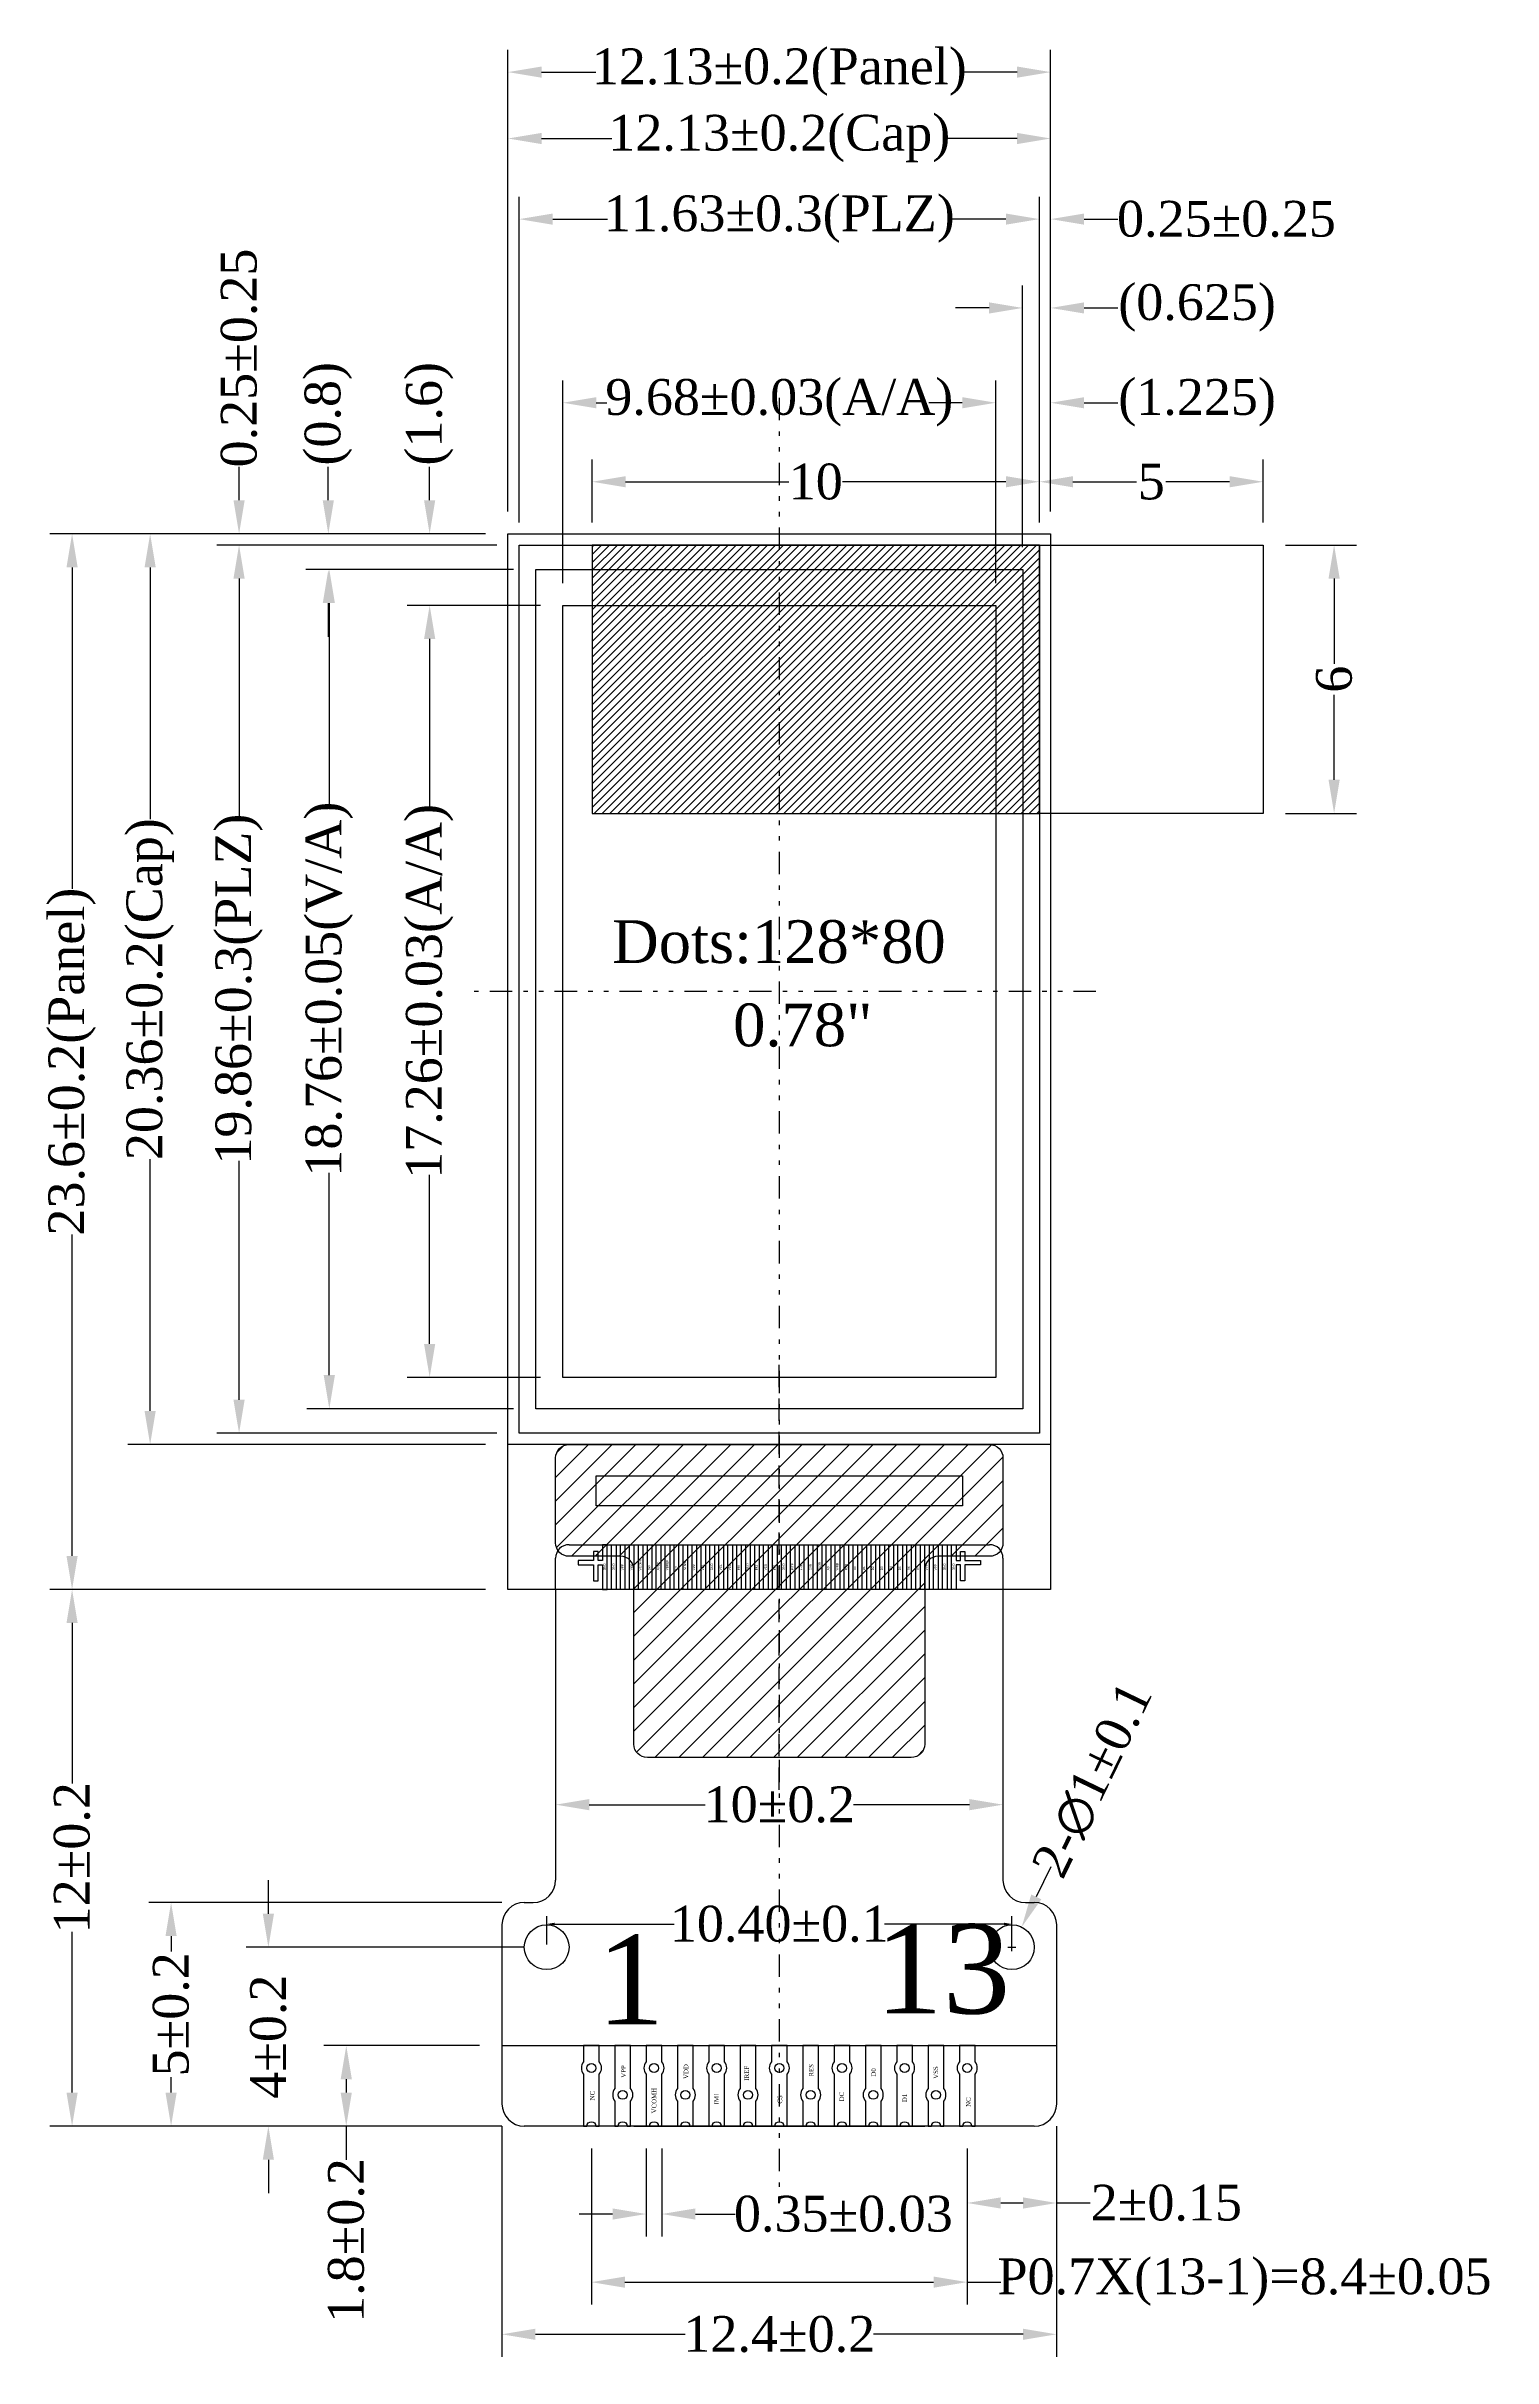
# Model space of a CAD drawing. Extents: x -334 to 152, y -2 to 1135.
# Drawn here: x -118 to -85.7, y 1083 to 1134.7 of the extents above.
import ezdxf

# ---------------------------------------------------------------- set-up
doc = ezdxf.new("R2010")
doc.units = 0
doc.header["$MEASUREMENT"] = 0
for name, pattern in [('DASHED', [0.75, 0.5, -0.25]), ('DIVIDE', [1.25, 0.5, -0.25, 0, -0.25, 0, -0.25]), ('HIDDEN', [4, 3, -1])]:
    doc.linetypes.add(name, pattern=pattern)
for name, color, linetype in [('Cover', 8, 'HIDDEN'), ('FPC', 30, 'Continuous'), ('Frame', 7, 'Continuous'), ('Tape', 6, 'Continuous')]:
    doc.layers.add(name, color=color, linetype=linetype)
doc.styles.add('Arial', font='arial.ttf')
doc.styles.get("Standard").update_dxf_attribs({"font": 'times.ttf'})
doc.dimstyles.get("Standard").update_dxf_attribs({"dimtxt": 0.18, "dimasz": 0.18, "dimexe": 0.18, "dimexo": 0.0625, "dimgap": 0.09, "dimtad": 0, "dimtih": 1, "dimtoh": 1, "dimdec": 4, "dimzin": 0, "dimdsep": 46, "dimtxsty": 'Standard', "dimcen": 0.09, "dimadec": 0, "dimazin": 0, "dimtfac": 1, "dimtdec": 4, "dimtofl": 0, "dimtmove": 0, "dimatfit": 3, "dimfxl": 1, "dimtolj": 1, "dimtzin": 0, "dimarcsym": 0})

# ---------------------------------------------------------------- blocks, each defined once
blk = doc.blocks.new('*D28')
at = {"color": 0, "lineweight": -2, "transparency": 16777216}
for p, q in [((-106.487, 1122.719), (-106.487, 1127.249)), ((-96.807, 1122.719), (-96.807, 1127.249)), ((-105.737, 1126.749), (-105.501, 1126.749)), ((-97.557, 1126.749), (-97.792, 1126.749))]:
    blk.add_line(p, q, dxfattribs=at)
at = {"color": 0, "transparency": 16777216}
for points in [[(-105.737, 1126.874), (-105.737, 1126.624), (-106.487, 1126.749)], [(-97.557, 1126.874), (-97.557, 1126.624), (-96.807, 1126.749)]]:
    blk.add_solid(points, dxfattribs=at)
at = {"layer": 'Defpoints', "color": 0, "transparency": 16777216}
for p in [(-96.807, 1126.749), (-106.487, 1122.219), (-96.807, 1122.219)]:
    blk.add_point(p, dxfattribs=at)
at = {"color": 0, "transparency": 16777216, "insert": (-101.647, 1126.749), "char_height": 0.8, "attachment_point": 5}
blk.add_mtext('\\A1;9.68%%P0.03(A/A)', dxfattribs=at)
blk = doc.blocks.new('*D29')
at = {"color": 0, "lineweight": -2, "transparency": 16777216}
for p, q in [((-107.462, 1124.069), (-107.462, 1131.355)), ((-95.832, 1124.069), (-95.832, 1131.355)), ((-106.712, 1130.855), (-105.488, 1130.855)), ((-96.582, 1130.855), (-97.805, 1130.855))]:
    blk.add_line(p, q, dxfattribs=at)
at = {"color": 0, "transparency": 16777216}
for points in [[(-106.712, 1130.98), (-106.712, 1130.73), (-107.462, 1130.855)], [(-96.582, 1130.98), (-96.582, 1130.73), (-95.832, 1130.855)]]:
    blk.add_solid(points, dxfattribs=at)
at = {"layer": 'Defpoints', "color": 0, "transparency": 16777216}
for p in [(-95.832, 1130.855), (-107.462, 1123.569), (-95.832, 1123.569)]:
    blk.add_point(p, dxfattribs=at)
at = {"color": 0, "transparency": 16777216, "insert": (-101.647, 1130.855), "char_height": 0.8, "attachment_point": 5}
blk.add_mtext('\\A1;11.63%%P0.3(PLZ)', dxfattribs=at)
blk = doc.blocks.new('*D30')
at = {"color": 0, "lineweight": -2, "transparency": 16777216}
for p, q in [((-107.712, 1124.319), (-107.712, 1134.642)), ((-95.582, 1124.319), (-95.582, 1134.642)), ((-106.962, 1134.142), (-105.75, 1134.142)), ((-96.332, 1134.142), (-97.543, 1134.142))]:
    blk.add_line(p, q, dxfattribs=at)
at = {"color": 0, "transparency": 16777216}
for points in [[(-106.962, 1134.267), (-106.962, 1134.017), (-107.712, 1134.142)], [(-96.332, 1134.267), (-96.332, 1134.017), (-95.582, 1134.142)]]:
    blk.add_solid(points, dxfattribs=at)
at = {"layer": 'Defpoints', "color": 0, "transparency": 16777216}
for p in [(-95.582, 1134.142), (-107.712, 1123.819), (-95.582, 1123.819)]:
    blk.add_point(p, dxfattribs=at)
at = {"color": 0, "transparency": 16777216, "insert": (-101.647, 1134.142), "char_height": 0.8, "attachment_point": 5}
blk.add_mtext('\\A1;12.13%%P0.2(Panel)', dxfattribs=at)
blk = doc.blocks.new('*D31')
at = {"color": 0, "lineweight": -2, "transparency": 16777216}
for p, q in [((-107.712, 1124.319), (-107.712, 1133.157)), ((-95.582, 1124.319), (-95.582, 1133.157)), ((-106.962, 1132.657), (-105.389, 1132.657)), ((-96.332, 1132.657), (-97.904, 1132.657))]:
    blk.add_line(p, q, dxfattribs=at)
at = {"color": 0, "transparency": 16777216}
for points in [[(-106.962, 1132.782), (-106.962, 1132.532), (-107.712, 1132.657)], [(-96.332, 1132.782), (-96.332, 1132.532), (-95.582, 1132.657)]]:
    blk.add_solid(points, dxfattribs=at)
at = {"layer": 'Defpoints', "color": 0, "transparency": 16777216}
for p in [(-95.582, 1132.657), (-107.712, 1123.819), (-95.582, 1123.819)]:
    blk.add_point(p, dxfattribs=at)
at = {"color": 0, "transparency": 16777216, "insert": (-101.647, 1132.657), "char_height": 0.8, "attachment_point": 5}
blk.add_mtext('\\A1;12.13%%p0.2(Cap)', dxfattribs=at)
blk = doc.blocks.new('*D32')
at = {"color": 0, "lineweight": -2, "transparency": 16777216}
for p, q in [((-96.207, 1123.519), (-96.207, 1129.369)), ((-95.582, 1124.319), (-95.582, 1129.369)), ((-96.957, 1128.869), (-97.707, 1128.869)), ((-94.832, 1128.869), (-94.082, 1128.869))]:
    blk.add_line(p, q, dxfattribs=at)
at = {"color": 0, "transparency": 16777216}
for points in [[(-96.957, 1128.994), (-96.957, 1128.744), (-96.207, 1128.869)], [(-94.832, 1128.994), (-94.832, 1128.744), (-95.582, 1128.869)]]:
    blk.add_solid(points, dxfattribs=at)
at = {"layer": 'Defpoints', "color": 0, "transparency": 16777216}
for p in [(-95.582, 1128.869), (-95.582, 1123.819), (-96.207, 1123.019)]:
    blk.add_point(p, dxfattribs=at)
at = {"color": 0, "transparency": 16777216, "insert": (-92.308, 1128.869), "char_height": 0.8, "attachment_point": 5}
blk.add_mtext('\\A1;(0.625)', dxfattribs=at)
blk = doc.blocks.new('*D33')
at = {"color": 0, "lineweight": -2, "transparency": 16777216}
for p, q in [((-95.832, 1124.069), (-95.832, 1131.355)), ((-95.582, 1124.319), (-95.582, 1131.355)), ((-96.582, 1130.855), (-97.332, 1130.855)), ((-94.832, 1130.855), (-94.082, 1130.855))]:
    blk.add_line(p, q, dxfattribs=at)
at = {"color": 0, "transparency": 16777216}
for points in [[(-96.582, 1130.98), (-96.582, 1130.73), (-95.832, 1130.855)], [(-94.832, 1130.98), (-94.832, 1130.73), (-95.582, 1130.855)]]:
    blk.add_solid(points, dxfattribs=at)
at = {"layer": 'Defpoints', "color": 0, "transparency": 16777216}
for p in [(-95.582, 1130.855), (-95.832, 1123.569), (-95.582, 1123.819)]:
    blk.add_point(p, dxfattribs=at)
at = {"color": 0, "transparency": 16777216, "insert": (-91.651, 1130.855), "char_height": 0.8, "attachment_point": 5}
blk.add_mtext('\\A1;0.25%%p0.25', dxfattribs=at)
blk = doc.blocks.new('*D34')
at = {"color": 0, "lineweight": -2, "transparency": 16777216}
for p, q in [((-96.807, 1122.719), (-96.807, 1127.249)), ((-95.582, 1124.319), (-95.582, 1127.249)), ((-97.557, 1126.749), (-98.307, 1126.749)), ((-94.832, 1126.749), (-94.082, 1126.749))]:
    blk.add_line(p, q, dxfattribs=at)
at = {"color": 0, "transparency": 16777216}
for points in [[(-97.557, 1126.874), (-97.557, 1126.624), (-96.807, 1126.749)], [(-94.832, 1126.874), (-94.832, 1126.624), (-95.582, 1126.749)]]:
    blk.add_solid(points, dxfattribs=at)
at = {"layer": 'Defpoints', "color": 0, "transparency": 16777216}
for p in [(-95.582, 1126.749), (-95.582, 1123.819), (-96.807, 1122.219)]:
    blk.add_point(p, dxfattribs=at)
at = {"color": 0, "transparency": 16777216, "insert": (-92.308, 1126.749), "char_height": 0.8, "attachment_point": 5}
blk.add_mtext('\\A1;(1.225)', dxfattribs=at)
blk = doc.blocks.new('*D35')
at = {"color": 0, "lineweight": -2, "transparency": 16777216}
for p, q in [((-106.987, 1122.219), (-109.963, 1122.219)), ((-109.463, 1121.469), (-109.463, 1117.693)), ((-109.463, 1105.709), (-109.463, 1109.485)), ((-106.987, 1104.959), (-109.963, 1104.959))]:
    blk.add_line(p, q, dxfattribs=at)
at = {"color": 0, "transparency": 16777216}
for points in [[(-109.588, 1121.469), (-109.338, 1121.469), (-109.463, 1122.219)], [(-109.588, 1105.709), (-109.338, 1105.709), (-109.463, 1104.959)]]:
    blk.add_solid(points, dxfattribs=at)
at = {"layer": 'Defpoints', "color": 0, "transparency": 16777216}
for p in [(-106.487, 1122.219), (-109.463, 1104.959), (-106.487, 1104.959)]:
    blk.add_point(p, dxfattribs=at)
at = {"color": 0, "transparency": 16777216, "insert": (-109.463, 1113.589), "char_height": 0.8, "attachment_point": 5, "rotation": 90}
blk.add_mtext('\\A1;17.26%%p0.03(A/A)', dxfattribs=at)
blk = doc.blocks.new('*D36')
at = {"color": 0, "lineweight": -2, "transparency": 16777216}
for p, q in [((-107.587, 1123.019), (-112.206, 1123.019)), ((-111.706, 1122.269), (-111.706, 1117.743)), ((-111.706, 1105.009), (-111.706, 1109.535)), ((-107.587, 1104.259), (-112.206, 1104.259))]:
    blk.add_line(p, q, dxfattribs=at)
at = {"color": 0, "transparency": 16777216}
for points in [[(-111.831, 1122.269), (-111.581, 1122.269), (-111.706, 1123.019)], [(-111.831, 1105.009), (-111.581, 1105.009), (-111.706, 1104.259)]]:
    blk.add_solid(points, dxfattribs=at)
at = {"layer": 'Defpoints', "color": 0, "transparency": 16777216}
for p in [(-107.087, 1123.019), (-111.706, 1104.259), (-107.087, 1104.259)]:
    blk.add_point(p, dxfattribs=at)
at = {"color": 0, "transparency": 16777216, "insert": (-111.706, 1113.639), "char_height": 0.8, "attachment_point": 5, "rotation": 90}
blk.add_mtext('\\A1;18.76%%P0.05(V/A)', dxfattribs=at)
blk = doc.blocks.new('*D37')
at = {"color": 0, "lineweight": -2, "transparency": 16777216}
for p, q in [((-107.962, 1123.569), (-114.223, 1123.569)), ((-113.723, 1122.819), (-113.723, 1117.48)), ((-113.723, 1104.459), (-113.723, 1109.798)), ((-107.962, 1103.709), (-114.223, 1103.709))]:
    blk.add_line(p, q, dxfattribs=at)
at = {"color": 0, "transparency": 16777216}
for points in [[(-113.848, 1122.819), (-113.598, 1122.819), (-113.723, 1123.569)], [(-113.848, 1104.459), (-113.598, 1104.459), (-113.723, 1103.709)]]:
    blk.add_solid(points, dxfattribs=at)
at = {"layer": 'Defpoints', "color": 0, "transparency": 16777216}
for p in [(-107.462, 1123.569), (-113.723, 1103.709), (-107.462, 1103.709)]:
    blk.add_point(p, dxfattribs=at)
at = {"color": 0, "transparency": 16777216, "insert": (-113.723, 1113.639), "char_height": 0.8, "attachment_point": 5, "rotation": 90}
blk.add_mtext('\\A1;19.86%%P0.3(PLZ)', dxfattribs=at)
blk = doc.blocks.new('*D38')
at = {"color": 0, "lineweight": -2, "transparency": 16777216}
for p, q in [((-108.212, 1123.819), (-116.211, 1123.819)), ((-115.711, 1123.069), (-115.711, 1117.438)), ((-115.711, 1104.209), (-115.711, 1109.84)), ((-108.212, 1103.459), (-116.211, 1103.459))]:
    blk.add_line(p, q, dxfattribs=at)
at = {"color": 0, "transparency": 16777216}
for points in [[(-115.836, 1123.069), (-115.586, 1123.069), (-115.711, 1123.819)], [(-115.836, 1104.209), (-115.586, 1104.209), (-115.711, 1103.459)]]:
    blk.add_solid(points, dxfattribs=at)
at = {"layer": 'Defpoints', "color": 0, "transparency": 16777216}
for p in [(-107.712, 1123.819), (-115.711, 1103.459), (-107.712, 1103.459)]:
    blk.add_point(p, dxfattribs=at)
at = {"color": 0, "transparency": 16777216, "insert": (-115.711, 1113.639), "char_height": 0.8, "attachment_point": 5, "rotation": 90}
blk.add_mtext('\\A1;20.36%%P0.2(Cap)', dxfattribs=at)
blk = doc.blocks.new('*D39')
at = {"color": 0, "lineweight": -2, "transparency": 16777216}
for p, q in [((-108.212, 1123.819), (-117.956, 1123.819)), ((-117.456, 1123.069), (-117.456, 1115.884)), ((-117.456, 1100.969), (-117.456, 1108.154)), ((-108.212, 1100.219), (-117.956, 1100.219))]:
    blk.add_line(p, q, dxfattribs=at)
at = {"color": 0, "transparency": 16777216}
for points in [[(-117.581, 1123.069), (-117.331, 1123.069), (-117.456, 1123.819)], [(-117.581, 1100.969), (-117.331, 1100.969), (-117.456, 1100.219)]]:
    blk.add_solid(points, dxfattribs=at)
at = {"layer": 'Defpoints', "color": 0, "transparency": 16777216}
for p in [(-107.712, 1123.819), (-117.456, 1100.219), (-107.712, 1100.219)]:
    blk.add_point(p, dxfattribs=at)
at = {"color": 0, "transparency": 16777216, "insert": (-117.456, 1112.019), "char_height": 0.8, "attachment_point": 5, "rotation": 90}
blk.add_mtext('\\A1;23.6%%p0.2(Panel)', dxfattribs=at)
blk = doc.blocks.new('*D40')
at = {"color": 0, "lineweight": -2, "transparency": 16777216}
for p, q in [((-113.723, 1124.569), (-113.723, 1125.319)), ((-108.212, 1123.819), (-114.223, 1123.819)), ((-107.962, 1123.569), (-114.223, 1123.569)), ((-113.723, 1122.819), (-113.723, 1122.069))]:
    blk.add_line(p, q, dxfattribs=at)
at = {"color": 0, "transparency": 16777216}
for points in [[(-113.848, 1124.569), (-113.598, 1124.569), (-113.723, 1123.819)], [(-113.848, 1122.819), (-113.598, 1122.819), (-113.723, 1123.569)]]:
    blk.add_solid(points, dxfattribs=at)
at = {"layer": 'Defpoints', "color": 0, "transparency": 16777216}
for p in [(-113.723, 1123.819), (-107.712, 1123.819), (-107.462, 1123.569)]:
    blk.add_point(p, dxfattribs=at)
at = {"color": 0, "transparency": 16777216, "insert": (-113.723, 1127.75), "char_height": 0.8, "attachment_point": 5, "rotation": 90}
blk.add_mtext('\\A1;0.25%%p0.25', dxfattribs=at)
blk = doc.blocks.new('*D41')
at = {"color": 0, "lineweight": -2, "transparency": 16777216}
for p, q in [((-111.728, 1124.569), (-111.728, 1125.319)), ((-108.212, 1123.819), (-112.228, 1123.819)), ((-107.587, 1123.019), (-112.228, 1123.019)), ((-111.728, 1122.269), (-111.728, 1121.519))]:
    blk.add_line(p, q, dxfattribs=at)
at = {"color": 0, "transparency": 16777216}
for points in [[(-111.853, 1124.569), (-111.603, 1124.569), (-111.728, 1123.819)], [(-111.853, 1122.269), (-111.603, 1122.269), (-111.728, 1123.019)]]:
    blk.add_solid(points, dxfattribs=at)
at = {"layer": 'Defpoints', "color": 0, "transparency": 16777216}
for p in [(-111.728, 1123.819), (-107.712, 1123.819), (-107.087, 1123.019)]:
    blk.add_point(p, dxfattribs=at)
at = {"color": 0, "transparency": 16777216, "insert": (-111.728, 1126.502), "char_height": 0.8, "attachment_point": 5, "rotation": 90}
blk.add_mtext('\\A1;(0.8)', dxfattribs=at)
blk = doc.blocks.new('*D42')
at = {"color": 0, "lineweight": -2, "transparency": 16777216}
for p, q in [((-109.463, 1124.569), (-109.463, 1125.319)), ((-108.212, 1123.819), (-109.963, 1123.819)), ((-106.987, 1122.219), (-109.963, 1122.219)), ((-109.463, 1121.469), (-109.463, 1120.719))]:
    blk.add_line(p, q, dxfattribs=at)
at = {"color": 0, "transparency": 16777216}
for points in [[(-109.588, 1124.569), (-109.338, 1124.569), (-109.463, 1123.819)], [(-109.588, 1121.469), (-109.338, 1121.469), (-109.463, 1122.219)]]:
    blk.add_solid(points, dxfattribs=at)
at = {"layer": 'Defpoints', "color": 0, "transparency": 16777216}
for p in [(-109.463, 1123.819), (-107.712, 1123.819), (-106.487, 1122.219)]:
    blk.add_point(p, dxfattribs=at)
at = {"color": 0, "transparency": 16777216, "insert": (-109.463, 1126.502), "char_height": 0.8, "attachment_point": 5, "rotation": 90}
blk.add_mtext('\\A1;(1.6)', dxfattribs=at)
blk = doc.blocks.new('*D43')
at = {"color": 0, "lineweight": -2, "transparency": 16777216}
for p, q in [((-108.212, 1100.219), (-117.956, 1100.219)), ((-117.456, 1099.469), (-117.456, 1095.878)), ((-117.456, 1088.969), (-117.456, 1092.56)), ((-107.847, 1088.219), (-117.956, 1088.219))]:
    blk.add_line(p, q, dxfattribs=at)
at = {"color": 0, "transparency": 16777216}
for points in [[(-117.581, 1099.469), (-117.331, 1099.469), (-117.456, 1100.219)], [(-117.581, 1088.969), (-117.331, 1088.969), (-117.456, 1088.219)]]:
    blk.add_solid(points, dxfattribs=at)
at = {"layer": 'Defpoints', "color": 0, "transparency": 16777216}
for p in [(-107.712, 1100.219), (-117.456, 1088.219), (-107.347, 1088.219)]:
    blk.add_point(p, dxfattribs=at)
at = {"color": 0, "transparency": 16777216, "insert": (-117.456, 1094.219), "char_height": 0.8, "attachment_point": 5, "rotation": 90}
blk.add_mtext('\\A1;12±0.2', dxfattribs=at)
blk = doc.blocks.new('*D44')
at = {"color": 0, "lineweight": -2, "transparency": 16777216}
for p, q in [((-105.832, 1124.069), (-105.832, 1125.483)), ((-95.832, 1124.069), (-95.832, 1125.483)), ((-105.082, 1124.983), (-101.432, 1124.983)), ((-96.582, 1124.983), (-100.231, 1124.983))]:
    blk.add_line(p, q, dxfattribs=at)
at = {"color": 0, "transparency": 16777216}
for points in [[(-105.082, 1125.108), (-105.082, 1124.858), (-105.832, 1124.983)], [(-96.582, 1125.108), (-96.582, 1124.858), (-95.832, 1124.983)]]:
    blk.add_solid(points, dxfattribs=at)
at = {"layer": 'Defpoints', "color": 0, "transparency": 16777216}
for p in [(-95.832, 1124.983), (-105.832, 1123.569), (-95.832, 1123.569)]:
    blk.add_point(p, dxfattribs=at)
at = {"color": 0, "transparency": 16777216, "insert": (-100.832, 1124.983), "char_height": 0.8, "attachment_point": 5}
blk.add_mtext('\\A1;10', dxfattribs=at)
blk = doc.blocks.new('*D45')
at = {"color": 0, "lineweight": -2, "transparency": 16777216}
for p, q in [((-95.832, 1124.069), (-95.832, 1125.483)), ((-90.832, 1124.069), (-90.832, 1125.483)), ((-95.082, 1124.983), (-93.66, 1124.983)), ((-91.582, 1124.983), (-93.004, 1124.983))]:
    blk.add_line(p, q, dxfattribs=at)
at = {"color": 0, "transparency": 16777216}
for points in [[(-95.082, 1125.108), (-95.082, 1124.858), (-95.832, 1124.983)], [(-91.582, 1125.108), (-91.582, 1124.858), (-90.832, 1124.983)]]:
    blk.add_solid(points, dxfattribs=at)
at = {"layer": 'Defpoints', "color": 0, "transparency": 16777216}
for p in [(-90.832, 1124.983), (-95.832, 1123.569), (-90.832, 1123.569)]:
    blk.add_point(p, dxfattribs=at)
at = {"color": 0, "transparency": 16777216, "insert": (-93.332, 1124.983), "char_height": 0.8, "attachment_point": 5}
blk.add_mtext('\\A1;5', dxfattribs=at)
blk = doc.blocks.new('*D46')
at = {"color": 0, "lineweight": -2, "transparency": 16777216}
for p, q in [((-90.332, 1123.569), (-88.745, 1123.569)), ((-89.245, 1122.819), (-89.245, 1120.916)), ((-89.245, 1118.319), (-89.245, 1120.222)), ((-90.332, 1117.569), (-88.745, 1117.569))]:
    blk.add_line(p, q, dxfattribs=at)
at = {"color": 0, "transparency": 16777216}
for points in [[(-89.37, 1122.819), (-89.12, 1122.819), (-89.245, 1123.569)], [(-89.37, 1118.319), (-89.12, 1118.319), (-89.245, 1117.569)]]:
    blk.add_solid(points, dxfattribs=at)
at = {"layer": 'Defpoints', "color": 0, "transparency": 16777216}
for p in [(-90.832, 1123.569), (-90.832, 1117.569), (-89.245, 1117.569)]:
    blk.add_point(p, dxfattribs=at)
at = {"color": 0, "transparency": 16777216, "insert": (-89.245, 1120.569), "char_height": 0.8, "attachment_point": 5, "rotation": 90}
blk.add_mtext('\\A1;6', dxfattribs=at)
blk = doc.blocks.new('*D48')
at = {"color": 0, "lineweight": -2, "transparency": 16777216}
for p, q in [((-107.847, 1093.219), (-115.743, 1093.219)), ((-115.243, 1092.469), (-115.243, 1092.124)), ((-115.243, 1088.969), (-115.243, 1089.314)), ((-107.847, 1088.219), (-115.743, 1088.219))]:
    blk.add_line(p, q, dxfattribs=at)
at = {"color": 0, "transparency": 16777216}
for points in [[(-115.368, 1092.469), (-115.118, 1092.469), (-115.243, 1093.219)], [(-115.368, 1088.969), (-115.118, 1088.969), (-115.243, 1088.219)]]:
    blk.add_solid(points, dxfattribs=at)
at = {"layer": 'Defpoints', "color": 0, "transparency": 16777216}
for p in [(-107.347, 1093.219), (-115.243, 1088.219), (-107.347, 1088.219)]:
    blk.add_point(p, dxfattribs=at)
at = {"color": 0, "transparency": 16777216, "insert": (-115.243, 1090.719), "char_height": 0.8, "attachment_point": 5, "rotation": 90}
blk.add_mtext('\\A1;5±0.2', dxfattribs=at)
blk = doc.blocks.new('*D49')
at = {"color": 0, "lineweight": -2, "transparency": 16777216}
for p, q in [((-113.068, 1092.969), (-113.068, 1093.719)), ((-107.347, 1092.219), (-113.568, 1092.219)), ((-107.847, 1088.219), (-113.568, 1088.219)), ((-113.068, 1087.469), (-113.068, 1086.719))]:
    blk.add_line(p, q, dxfattribs=at)
at = {"color": 0, "transparency": 16777216}
for points in [[(-113.193, 1092.969), (-112.943, 1092.969), (-113.068, 1092.219)], [(-113.193, 1087.469), (-112.943, 1087.469), (-113.068, 1088.219)]]:
    blk.add_solid(points, dxfattribs=at)
at = {"layer": 'Defpoints', "color": 0, "transparency": 16777216}
for p in [(-106.847, 1092.219), (-113.068, 1088.219), (-107.347, 1088.219)]:
    blk.add_point(p, dxfattribs=at)
at = {"color": 0, "transparency": 16777216, "insert": (-113.068, 1090.219), "char_height": 0.8, "attachment_point": 5, "rotation": 90}
blk.add_mtext('\\A1;4±0.2', dxfattribs=at)
blk = doc.blocks.new('*D50')
at = {"color": 0, "lineweight": -2, "transparency": 16777216}
for p, q in [((-107.847, 1088.219), (-107.847, 1083.065)), ((-95.447, 1088.219), (-95.447, 1083.065)), ((-107.097, 1083.565), (-103.749, 1083.565)), ((-96.197, 1083.565), (-99.544, 1083.565))]:
    blk.add_line(p, q, dxfattribs=at)
at = {"color": 0, "transparency": 16777216}
for points in [[(-107.097, 1083.69), (-107.097, 1083.44), (-107.847, 1083.565)], [(-96.197, 1083.69), (-96.197, 1083.44), (-95.447, 1083.565)]]:
    blk.add_solid(points, dxfattribs=at)
at = {"layer": 'Defpoints', "color": 0, "transparency": 16777216}
for p in [(-107.847, 1088.719), (-95.447, 1088.719), (-95.447, 1083.565)]:
    blk.add_point(p, dxfattribs=at)
at = {"color": 0, "transparency": 16777216, "insert": (-101.647, 1083.565), "char_height": 0.8, "attachment_point": 5}
blk.add_mtext('\\A1;12.4±0.2', dxfattribs=at)
blk = doc.blocks.new('*D51')
at = {"color": 0, "lineweight": -2, "transparency": 16777216}
for p, q in [((-104.622, 1087.719), (-104.622, 1085.754)), ((-104.272, 1087.719), (-104.272, 1085.754)), ((-105.372, 1086.254), (-106.122, 1086.254)), ((-103.522, 1086.254), (-102.636, 1086.254))]:
    blk.add_line(p, q, dxfattribs=at)
at = {"color": 0, "transparency": 16777216}
for points in [[(-105.372, 1086.379), (-105.372, 1086.129), (-104.622, 1086.254)], [(-103.522, 1086.379), (-103.522, 1086.129), (-104.272, 1086.254)]]:
    blk.add_solid(points, dxfattribs=at)
at = {"layer": 'Defpoints', "color": 0, "transparency": 16777216}
for p in [(-104.622, 1088.219), (-104.272, 1088.219), (-104.272, 1086.254)]:
    blk.add_point(p, dxfattribs=at)
at = {"color": 0, "transparency": 16777216, "insert": (-100.215, 1086.254), "char_height": 0.8, "attachment_point": 5}
blk.add_mtext('\\A1;0.35%%p0.03', dxfattribs=at)
blk = doc.blocks.new('*D52')
at = {"color": 0, "lineweight": -2, "transparency": 16777216}
for p, q in [((-105.847, 1087.719), (-105.847, 1084.231)), ((-97.447, 1087.719), (-97.447, 1084.231)), ((-105.097, 1084.731), (-98.197, 1084.731)), ((-97.447, 1084.731), (-96.697, 1084.731))]:
    blk.add_line(p, q, dxfattribs=at)
at = {"color": 0, "transparency": 16777216}
for points in [[(-105.097, 1084.856), (-105.097, 1084.606), (-105.847, 1084.731)], [(-98.197, 1084.856), (-98.197, 1084.606), (-97.447, 1084.731)]]:
    blk.add_solid(points, dxfattribs=at)
at = {"layer": 'Defpoints', "color": 0, "transparency": 16777216}
for p in [(-105.847, 1088.219), (-97.447, 1088.219), (-97.447, 1084.731)]:
    blk.add_point(p, dxfattribs=at)
at = {"color": 0, "transparency": 16777216, "insert": (-91.247, 1084.731), "char_height": 0.8, "attachment_point": 5}
blk.add_mtext('\\A1;P0.7X(13-1)=8.4%%P0.05', dxfattribs=at)
blk = doc.blocks.new('*D53')
at = {"color": 0, "lineweight": -2, "transparency": 16777216}
for p, q in [((-108.347, 1090.019), (-111.827, 1090.019)), ((-111.327, 1089.269), (-111.327, 1088.969)), ((-107.847, 1088.219), (-111.827, 1088.219)), ((-111.327, 1088.219), (-111.327, 1087.469))]:
    blk.add_line(p, q, dxfattribs=at)
at = {"color": 0, "transparency": 16777216}
for points in [[(-111.452, 1089.269), (-111.202, 1089.269), (-111.327, 1090.019)], [(-111.452, 1088.969), (-111.202, 1088.969), (-111.327, 1088.219)]]:
    blk.add_solid(points, dxfattribs=at)
at = {"layer": 'Defpoints', "color": 0, "transparency": 16777216}
for p in [(-107.847, 1090.019), (-111.327, 1088.219), (-107.347, 1088.219)]:
    blk.add_point(p, dxfattribs=at)
at = {"color": 0, "transparency": 16777216, "insert": (-111.327, 1085.662), "char_height": 0.8, "attachment_point": 5, "rotation": 90}
blk.add_mtext('\\A1;1.8±0.2', dxfattribs=at)
blk = doc.blocks.new('*D54')
at = {"color": 0, "lineweight": -2, "transparency": 16777216}
for p, q in [((-95.577, 1094.02), (-95.903, 1093.344)), ((-96.537, 1092.219), (-96.357, 1092.219)), ((-96.447, 1092.129), (-96.447, 1092.309))]:
    blk.add_line(p, q, dxfattribs=at)
at = {"color": 0, "transparency": 16777216}
blk.add_solid([(-96.015, 1093.399), (-95.79, 1093.29), (-96.229, 1092.669)], dxfattribs=at)
at = {"layer": 'Defpoints', "color": 0, "transparency": 16777216}
for p in [(-96.229, 1092.669), (-96.664, 1091.769)]:
    blk.add_point(p, dxfattribs=at)
at = {"color": 0, "transparency": 16777216, "insert": (-94.639, 1095.961), "char_height": 0.8, "attachment_point": 5, "rotation": 64.2146}
blk.add_mtext('\\A1;2-∅1%%P0.1', dxfattribs=at)
blk = doc.blocks.new('*D47')
at = {"color": 0, "lineweight": -2, "transparency": 16777216}
for p, q in [((-95.447, 1088.219), (-95.447, 1086.001)), ((-97.447, 1087.719), (-97.447, 1086.001)), ((-96.697, 1086.501), (-96.197, 1086.501)), ((-95.447, 1086.501), (-94.697, 1086.501))]:
    blk.add_line(p, q, dxfattribs=at)
at = {"color": 0, "transparency": 16777216}
for points in [[(-96.697, 1086.626), (-96.697, 1086.376), (-97.447, 1086.501)], [(-96.197, 1086.626), (-96.197, 1086.376), (-95.447, 1086.501)]]:
    blk.add_solid(points, dxfattribs=at)
at = {"layer": 'Defpoints', "color": 0, "transparency": 16777216}
for p in [(-95.447, 1088.719), (-97.447, 1088.219), (-95.447, 1086.501)]:
    blk.add_point(p, dxfattribs=at)
at = {"color": 0, "transparency": 16777216, "insert": (-92.995, 1086.501), "char_height": 0.8, "attachment_point": 5}
blk.add_mtext('\\A1;2%%P0.15', dxfattribs=at)
blk = doc.blocks.new('*D55')
at = {"layer": 'Defpoints', "color": 0, "transparency": 16777216}
for p in [(-96.447, 1092.737), (-106.847, 1092.219), (-96.447, 1092.219)]:
    blk.add_point(p, dxfattribs=at)
at = {"layer": 'Frame', "color": 0, "lineweight": -2, "transparency": 16777216}
for p, q in [((-106.847, 1092.281), (-106.847, 1092.917)), ((-106.667, 1092.737), (-103.997, 1092.737)), ((-96.627, 1092.737), (-99.297, 1092.737)), ((-96.447, 1092.281), (-96.447, 1092.917))]:
    blk.add_line(p, q, dxfattribs=at)
at = {"layer": 'Frame', "color": 0, "transparency": 16777216}
for points in [[(-106.667, 1092.767), (-106.667, 1092.707), (-106.847, 1092.737)], [(-96.627, 1092.767), (-96.627, 1092.707), (-96.447, 1092.737)]]:
    blk.add_solid(points, dxfattribs=at)
at = {"layer": 'Frame', "color": 0, "transparency": 16777216, "insert": (-101.647, 1092.737), "char_height": 0.8, "attachment_point": 5}
blk.add_mtext('\\A1;10.40%%P0.1', dxfattribs=at)
blk = doc.blocks.new('*D56')
at = {"color": 0, "lineweight": -2, "transparency": 16777216}
for p, q in [((-106.647, 1096.469), (-106.647, 1094.906)), ((-96.647, 1096.469), (-96.647, 1094.906)), ((-105.897, 1095.406), (-103.306, 1095.406)), ((-97.397, 1095.406), (-99.987, 1095.406))]:
    blk.add_line(p, q, dxfattribs=at)
at = {"color": 0, "transparency": 16777216}
for points in [[(-105.897, 1095.531), (-105.897, 1095.281), (-106.647, 1095.406)], [(-97.397, 1095.531), (-97.397, 1095.281), (-96.647, 1095.406)]]:
    blk.add_solid(points, dxfattribs=at)
at = {"layer": 'Defpoints', "color": 0, "transparency": 16777216}
for p in [(-106.647, 1096.969), (-96.647, 1096.969), (-96.647, 1095.406)]:
    blk.add_point(p, dxfattribs=at)
at = {"color": 0, "transparency": 16777216, "insert": (-101.647, 1095.406), "char_height": 0.8, "attachment_point": 5}
blk.add_mtext('\\A1;10±0.2', dxfattribs=at)

msp = doc.modelspace()

# ---------------------------------------------------------------- hatches: boundary and pattern name
h = msp.add_hatch()
h.set_pattern_fill('ANSI31', color=4, style=0)
h.set_pattern_definition([(45, (-126.25099, 1056.97568), (-0.08838835, 0.08838835), [])])
h.paths.add_polyline_path([(-95.83164, 1123.56887), (-105.83164, 1123.56887), (-105.83164, 1117.56887), (-95.83164, 1117.56887)])
h = msp.add_hatch()
h.set_pattern_fill('ANSI31', color=6, scale=3, style=0)
h.set_pattern_definition([(45, (-180.09445, 1048.8982), (-0.265165, 0.265165), [])])
edge = h.paths.add_edge_path()
edge.add_arc((-105.19664, 1100.65887), 0.3, 360, 450)
edge.add_line((-105.19664, 1100.95887), (-106.34664, 1100.95887))
edge.add_arc((-106.34664, 1101.25887), 0.3, 180, 270, ccw=False)
edge.add_line((-106.64664, 1101.25887), (-106.64664, 1103.15887))
edge.add_arc((-106.34664, 1103.15887), 0.3, 90, 180, ccw=False)
edge.add_line((-106.34664, 1103.45887), (-96.94664, 1103.45887))
edge.add_arc((-96.94664, 1103.15887), 0.3, 0, 90, ccw=False)
edge.add_line((-96.64664, 1103.15887), (-96.64664, 1101.25887))
edge.add_arc((-96.94664, 1101.25887), 0.3, 270, 360, ccw=False)
edge.add_line((-96.94664, 1100.95887), (-98.09664, 1100.95887))
edge.add_arc((-98.09664, 1100.65887), 0.3, 90, 180)
edge.add_line((-98.39664, 1100.65887), (-98.39664, 1096.75887))
edge.add_arc((-98.69664, 1096.75887), 0.3, -90, 0, ccw=False)
edge.add_line((-98.69664, 1096.45887), (-104.59664, 1096.45887))
edge.add_arc((-104.59664, 1096.75887), 0.3, 180, 270, ccw=False)
edge.add_line((-104.89664, 1096.75887), (-104.89664, 1100.65887))

# ---------------------------------------------------------------- linework, layer by layer
at = {"color": 1, "linetype": 'DIVIDE'}
for p, q in [((-101.64664, 1126.85887), (-101.64664, 1086.50462)), ((-94.5686, 1113.58887), (-108.60071, 1113.58887))]:
    msp.add_line(p, q, dxfattribs=at)
at = {"color": 1, "linetype": 'DASHED'}
msp.add_line((-101.64664, 1095.73896), (-101.64664, 1105.27857), dxfattribs=at)
at = {"color": 34}
for p, q in [((-106.64664, 1100.21887), (-106.64664, 1100.91887)), ((-106.34664, 1101.21887), (-96.94664, 1101.21887)), ((-96.64664, 1100.91887), (-96.64664, 1100.21887)), ((-106.64664, 1100.21887), (-106.64664, 1093.71887)), ((-96.64664, 1100.21887), (-96.64664, 1093.71887)), ((-107.34664, 1093.21887), (-107.14664, 1093.21887)), ((-96.14664, 1093.21887), (-95.94664, 1093.21887)), ((-107.84664, 1092.71887), (-107.84664, 1088.71887)), ((-95.44664, 1088.71887), (-95.44664, 1092.71887)), ((-107.84664, 1090.01887), (-95.44664, 1090.01887)), ((-105.39664, 1090.01887), (-97.89664, 1090.01887)), ((-95.94664, 1088.21887), (-107.34664, 1088.21887))]:
    msp.add_line(p, q, dxfattribs=at)
for points in [[(-95.58164, 1123.81887), (-95.58164, 1100.21887), (-107.71164, 1100.21887), (-107.71164, 1123.81887)], [(-106.48664, 1122.21887), (-96.80664, 1122.21887), (-96.80664, 1104.95887), (-106.48664, 1104.95887)], [(-105.74364, 1102.75887), (-97.54964, 1102.75887), (-97.54964, 1102.08887), (-105.74364, 1102.08887)], [(-105.74364, 1102.75887), (-97.54964, 1102.75887), (-97.54964, 1102.08887), (-105.74364, 1102.08887)]]:
    msp.add_lwpolyline(points, close=True)
at = {"color": 6}
msp.add_lwpolyline([(-107.46164, 1123.56887), (-95.83164, 1123.56887), (-95.83164, 1103.70887), (-107.46164, 1103.70887)], close=True, dxfattribs=at)
at = {"color": 4}
for points in [[(-95.83164, 1123.56887), (-105.83164, 1123.56887), (-105.83164, 1117.56887), (-95.83164, 1117.56887)], [(-95.83164, 1123.56887), (-90.83164, 1123.56887), (-90.83164, 1117.56887), (-95.83164, 1117.56887)], [(-107.08664, 1123.01887), (-96.20664, 1123.01887), (-96.20664, 1104.25887), (-107.08664, 1104.25887)]]:
    msp.add_lwpolyline(points, close=True, dxfattribs=at)
at = {"color": 2}
for points in [[(-106.48664, 1122.21887), (-96.80664, 1122.21887), (-96.80664, 1104.95887), (-106.48664, 1104.95887)], [(-105.69664, 1100.40887), (-105.69664, 1100.76887), (-105.59664, 1100.76887), (-105.59664, 1100.21887), (-105.49664, 1100.21887), (-105.49664, 1101.21887), (-105.59664, 1101.21887), (-105.59664, 1100.86887), (-105.69664, 1100.86887), (-105.69664, 1101.06887), (-105.79664, 1101.06887), (-105.79664, 1100.86887), (-106.14664, 1100.86887), (-106.14664, 1100.76887), (-105.79664, 1100.76887), (-105.79664, 1100.40887)], [(-105.39664, 1101.21887), (-105.29664, 1101.21887), (-105.29664, 1100.21887), (-105.39664, 1100.21887)], [(-105.19664, 1101.21887), (-105.09664, 1101.21887), (-105.09664, 1100.21887), (-105.19664, 1100.21887)], [(-104.99664, 1101.21887), (-104.89664, 1101.21887), (-104.89664, 1100.21887), (-104.99664, 1100.21887)], [(-104.79664, 1101.21887), (-104.69664, 1101.21887), (-104.69664, 1100.21887), (-104.79664, 1100.21887)], [(-104.59664, 1101.21887), (-104.49664, 1101.21887), (-104.49664, 1100.21887), (-104.59664, 1100.21887)], [(-104.39664, 1101.21887), (-104.29664, 1101.21887), (-104.29664, 1100.21887), (-104.39664, 1100.21887)], [(-104.19664, 1101.21887), (-104.09664, 1101.21887), (-104.09664, 1100.21887), (-104.19664, 1100.21887)], [(-103.99664, 1101.21887), (-103.89664, 1101.21887), (-103.89664, 1100.21887), (-103.99664, 1100.21887)], [(-103.79664, 1101.21887), (-103.69664, 1101.21887), (-103.69664, 1100.21887), (-103.79664, 1100.21887)], [(-103.59664, 1101.21887), (-103.49664, 1101.21887), (-103.49664, 1100.21887), (-103.59664, 1100.21887)], [(-103.39664, 1101.21887), (-103.29664, 1101.21887), (-103.29664, 1100.21887), (-103.39664, 1100.21887)], [(-103.19664, 1101.21887), (-103.09664, 1101.21887), (-103.09664, 1100.21887), (-103.19664, 1100.21887)], [(-102.99664, 1101.21887), (-102.89664, 1101.21887), (-102.89664, 1100.21887), (-102.99664, 1100.21887)], [(-102.79664, 1101.21887), (-102.69664, 1101.21887), (-102.69664, 1100.21887), (-102.79664, 1100.21887)], [(-102.59664, 1101.21887), (-102.49664, 1101.21887), (-102.49664, 1100.21887), (-102.59664, 1100.21887)], [(-102.39664, 1101.21887), (-102.29664, 1101.21887), (-102.29664, 1100.21887), (-102.39664, 1100.21887)], [(-102.19664, 1101.21887), (-102.09664, 1101.21887), (-102.09664, 1100.21887), (-102.19664, 1100.21887)], [(-101.99664, 1101.21887), (-101.89664, 1101.21887), (-101.89664, 1100.21887), (-101.99664, 1100.21887)], [(-101.79664, 1101.21887), (-101.69664, 1101.21887), (-101.69664, 1100.21887), (-101.79664, 1100.21887)], [(-101.59664, 1101.21887), (-101.49664, 1101.21887), (-101.49664, 1100.21887), (-101.59664, 1100.21887)], [(-101.39664, 1101.21887), (-101.29664, 1101.21887), (-101.29664, 1100.21887), (-101.39664, 1100.21887)], [(-101.19664, 1101.21887), (-101.09664, 1101.21887), (-101.09664, 1100.21887), (-101.19664, 1100.21887)], [(-100.99664, 1101.21887), (-100.89664, 1101.21887), (-100.89664, 1100.21887), (-100.99664, 1100.21887)], [(-100.79664, 1101.21887), (-100.69664, 1101.21887), (-100.69664, 1100.21887), (-100.79664, 1100.21887)], [(-100.59664, 1101.21887), (-100.49664, 1101.21887), (-100.49664, 1100.21887), (-100.59664, 1100.21887)], [(-100.39664, 1101.21887), (-100.29664, 1101.21887), (-100.29664, 1100.21887), (-100.39664, 1100.21887)], [(-100.19664, 1101.21887), (-100.09664, 1101.21887), (-100.09664, 1100.21887), (-100.19664, 1100.21887)], [(-99.99664, 1101.21887), (-99.89664, 1101.21887), (-99.89664, 1100.21887), (-99.99664, 1100.21887)], [(-99.79664, 1101.21887), (-99.69664, 1101.21887), (-99.69664, 1100.21887), (-99.79664, 1100.21887)], [(-99.59664, 1101.21887), (-99.49664, 1101.21887), (-99.49664, 1100.21887), (-99.59664, 1100.21887)], [(-99.39664, 1101.21887), (-99.29664, 1101.21887), (-99.29664, 1100.21887), (-99.39664, 1100.21887)], [(-99.19664, 1101.21887), (-99.09664, 1101.21887), (-99.09664, 1100.21887), (-99.19664, 1100.21887)], [(-98.99664, 1101.21887), (-98.89664, 1101.21887), (-98.89664, 1100.21887), (-98.99664, 1100.21887)], [(-98.79664, 1101.21887), (-98.69664, 1101.21887), (-98.69664, 1100.21887), (-98.79664, 1100.21887)], [(-98.59664, 1101.21887), (-98.49664, 1101.21887), (-98.49664, 1100.21887), (-98.59664, 1100.21887)], [(-98.39664, 1101.21887), (-98.29664, 1101.21887), (-98.29664, 1100.21887), (-98.39664, 1100.21887)], [(-98.19664, 1101.21887), (-98.09664, 1101.21887), (-98.09664, 1100.21887), (-98.19664, 1100.21887)], [(-97.99664, 1101.21887), (-97.89664, 1101.21887), (-97.89664, 1100.21887), (-97.99664, 1100.21887)], [(-97.59664, 1100.40887), (-97.59664, 1100.76887), (-97.69664, 1100.76887), (-97.69664, 1100.21887), (-97.79664, 1100.21887), (-97.79664, 1101.21887), (-97.69664, 1101.21887), (-97.69664, 1100.86887), (-97.59664, 1100.86887), (-97.59664, 1101.06887), (-97.49664, 1101.06887), (-97.49664, 1100.86887), (-97.14664, 1100.86887), (-97.14664, 1100.76887), (-97.49664, 1100.76887), (-97.49664, 1100.40887)]]:
    msp.add_lwpolyline(points, close=True, dxfattribs=at)
for points in [[(-106.02164, 1089.66029, 0.35355339), (-106.02164, 1089.37745), (-106.02164, 1088.21887), (-105.94664, 1088.21887, -1), (-105.74664, 1088.21887), (-105.67164, 1088.21887), (-105.67164, 1089.37745, 0.35355339), (-105.67164, 1089.66029), (-105.67164, 1090.01887), (-106.02164, 1090.01887)], [(-105.32164, 1088.77745), (-105.32164, 1088.21887), (-105.24664, 1088.21887, -1), (-105.04664, 1088.21887), (-104.97164, 1088.21887), (-104.97164, 1088.77745, 0.35355339), (-104.97164, 1089.06029), (-104.97164, 1090.01887), (-105.32164, 1090.01887), (-105.32164, 1089.06029, 0.35355339)], [(-104.62164, 1089.66029, 0.35355339), (-104.62164, 1089.37745), (-104.62164, 1088.21887), (-104.54664, 1088.21887, -1), (-104.34664, 1088.21887), (-104.27164, 1088.21887), (-104.27164, 1089.37745, 0.35355339), (-104.27164, 1089.66029), (-104.27164, 1090.01887), (-104.62164, 1090.01887)], [(-103.92164, 1088.77745), (-103.92164, 1088.21887), (-103.84664, 1088.21887, -1), (-103.64664, 1088.21887), (-103.57164, 1088.21887), (-103.57164, 1088.77745, 0.35355339), (-103.57164, 1089.06029), (-103.57164, 1090.01887), (-103.92164, 1090.01887), (-103.92164, 1089.06029, 0.35355339)], [(-103.22164, 1089.66029, 0.35355339), (-103.22164, 1089.37745), (-103.22164, 1088.21887), (-103.14664, 1088.21887, -1), (-102.94664, 1088.21887), (-102.87164, 1088.21887), (-102.87164, 1089.37745, 0.35355339), (-102.87164, 1089.66029), (-102.87164, 1090.01887), (-103.22164, 1090.01887)], [(-102.52164, 1088.77745), (-102.52164, 1088.21887), (-102.44664, 1088.21887, -1), (-102.24664, 1088.21887), (-102.17164, 1088.21887), (-102.17164, 1088.77745, 0.35355339), (-102.17164, 1089.06029), (-102.17164, 1090.01887), (-102.52164, 1090.01887), (-102.52164, 1089.06029, 0.35355339)], [(-101.82164, 1089.66029, 0.35355339), (-101.82164, 1089.37745), (-101.82164, 1088.21887), (-101.74664, 1088.21887, -1), (-101.54664, 1088.21887), (-101.47164, 1088.21887), (-101.47164, 1089.37745, 0.35355339), (-101.47164, 1089.66029), (-101.47164, 1090.01887), (-101.82164, 1090.01887)], [(-101.12164, 1088.77745), (-101.12164, 1088.21887), (-101.04664, 1088.21887, -1), (-100.84664, 1088.21887), (-100.77164, 1088.21887), (-100.77164, 1088.77745, 0.35355339), (-100.77164, 1089.06029), (-100.77164, 1090.01887), (-101.12164, 1090.01887), (-101.12164, 1089.06029, 0.35355339)], [(-100.42164, 1089.66029, 0.35355339), (-100.42164, 1089.37745), (-100.42164, 1088.21887), (-100.34664, 1088.21887, -1), (-100.14664, 1088.21887), (-100.07164, 1088.21887), (-100.07164, 1089.37745, 0.35355339), (-100.07164, 1089.66029), (-100.07164, 1090.01887), (-100.42164, 1090.01887)], [(-99.72164, 1088.77745), (-99.72164, 1088.21887), (-99.64664, 1088.21887, -1), (-99.44664, 1088.21887), (-99.37164, 1088.21887), (-99.37164, 1088.77745, 0.35355339), (-99.37164, 1089.06029), (-99.37164, 1090.01887), (-99.72164, 1090.01887), (-99.72164, 1089.06029, 0.35355339)], [(-99.02164, 1089.66029, 0.35355339), (-99.02164, 1089.37745), (-99.02164, 1088.21887), (-98.94664, 1088.21887, -1), (-98.74664, 1088.21887), (-98.67164, 1088.21887), (-98.67164, 1089.37745, 0.35355339), (-98.67164, 1089.66029), (-98.67164, 1090.01887), (-99.02164, 1090.01887)], [(-98.32164, 1088.77745), (-98.32164, 1088.21887), (-98.24664, 1088.21887, -1), (-98.04664, 1088.21887), (-97.97164, 1088.21887), (-97.97164, 1088.77745, 0.35355339), (-97.97164, 1089.06029), (-97.97164, 1090.01887), (-98.32164, 1090.01887), (-98.32164, 1089.06029, 0.35355339)], [(-97.62164, 1089.66029, 0.35355339), (-97.62164, 1089.37745), (-97.62164, 1088.21887), (-97.54664, 1088.21887, -1), (-97.34664, 1088.21887), (-97.27164, 1088.21887), (-97.27164, 1089.37745, 0.35355339), (-97.27164, 1089.66029), (-97.27164, 1090.01887), (-97.62164, 1090.01887)]]:
    msp.add_lwpolyline(points, format="xyb", close=True, dxfattribs=at)
at = {"color": 34}
for centre in [(-106.84664, 1092.21887), (-96.44664, 1092.21887)]:
    msp.add_circle(centre, 0.5, dxfattribs=at)
at = {"color": 6}
for centre in [(-105.84664, 1089.51887), (-104.44664, 1089.51887), (-103.04664, 1089.51887), (-101.64664, 1089.51887), (-100.24664, 1089.51887), (-98.84664, 1089.51887), (-97.44664, 1089.51887), (-105.14664, 1088.91887), (-103.74664, 1088.91887), (-102.34664, 1088.91887), (-100.94664, 1088.91887), (-99.54664, 1088.91887), (-98.14664, 1088.91887)]:
    msp.add_circle(centre, 0.1, dxfattribs=at)
at = {"color": 34}
for centre, radius, start, end in [((-106.34664, 1100.91887), 0.3, 90, 180), ((-96.94664, 1100.91887), 0.3, 0, 90), ((-107.14664, 1093.71887), 0.5, 270, 0), ((-96.14664, 1093.71887), 0.5, 180, 270), ((-107.34664, 1092.71887), 0.5, 90, 180), ((-95.94664, 1092.71887), 0.5, 0, 90), ((-107.34664, 1088.71887), 0.5, 180, 270), ((-95.94664, 1088.71887), 0.5, 270, 0)]:
    msp.add_arc(centre, radius, start, end, dxfattribs=at)
at = {"layer": 'Cover', "color": 0, "linetype": 'ByBlock'}
msp.add_lwpolyline([(-95.58164, 1103.45887), (-107.71164, 1103.45887), (-107.71164, 1123.81887), (-95.58164, 1123.81887)], close=True, dxfattribs=at)
at = {"layer": 'Frame', "color": 0}
msp.add_line((-104.89664, 1088.21887), (-98.39664, 1088.21887), dxfattribs=at)
at = {"layer": 'Tape', "color": 6}
msp.add_lwpolyline([(-104.89664, 1100.65887, 0.41421356), (-105.19664, 1100.95887), (-106.34664, 1100.95887, -0.41421356), (-106.64664, 1101.25887), (-106.64664, 1103.15887, -0.41421356), (-106.34664, 1103.45887), (-96.94664, 1103.45887, -0.41421356), (-96.64664, 1103.15887), (-96.64664, 1101.25887, -0.41421356), (-96.94664, 1100.95887), (-98.09664, 1100.95887, 0.41421356), (-98.39664, 1100.65887), (-98.39664, 1096.75887, -0.41421356), (-98.69664, 1096.45887), (-104.59664, 1096.45887, -0.41421356), (-104.89664, 1096.75887)], format="xyb", close=True, dxfattribs=at)

# ---------------------------------------------------------------- texts
for s, p in [(' Dots:128*80', (-105.74508, 1114.22423)), ('0.78"', (-102.67897, 1112.36198))]:
    msp.add_text(s, height=0.9555).set_placement(p)
at = {"char_height": 2, "width": 2.634013, "attachment_point": 1}
for s, insert in [('1', (-105.72372, 1092.49472)), ('13', (-99.5033, 1092.73749))]:
    msp.add_mtext(s, dxfattribs=dict(at, insert=insert))
at = {"layer": 'FPC', "char_height": 0.05, "width": 0.1, "attachment_point": 1, "rotation": 90, "style": 'Arial'}
for s, insert in [('GND', (-105.57959, 1100.64557)), ('GND', (-105.37959, 1100.64557)), ('VPP', (-105.17959, 1100.64557)), ('VPP', (-104.97959, 1100.64557)), ('VCOMH', (-104.77959, 1100.64557)), ('AVDD', (-104.37959, 1100.64557)), ('VBREF', (-104.17959, 1100.64557)), ('SENSE', (-103.77959, 1100.64557)), ('VPP', (-103.57959, 1100.64557)), ('GND', (-103.17959, 1100.64557)), ('VDD', (-102.77959, 1100.64557)), ('GND', (-102.37959, 1100.64557)), ('VDD', (-101.97959, 1100.64557)), ('GND', (-101.57959, 1100.64557)), ('IREF', (-101.37959, 1100.64557)), ('FRM', (-101.17959, 1100.64557)), ('CSB', (-100.97959, 1100.64557)), ('RESB', (-100.77959, 1100.64557)), ('WRB', (-100.37959, 1100.64557)), ('RDB', (-100.17959, 1100.64557)), ('VPP', (-98.37959, 1100.64557)), ('VPP', (-98.17959, 1100.64557)), ('GND', (-97.97959, 1100.64557)), ('GND', (-97.77959, 1100.64557)), ('SW', (-104.57959, 1100.64557)), ('FB', (-103.97959, 1100.64557)), ('VSL', (-103.37959, 1100.64557)), ('VCL', (-102.97959, 1100.64557)), ('IM0', (-102.57959, 1100.64557)), ('IM1', (-102.17959, 1100.64557)), ('IM2', (-101.77959, 1100.64557)), ('A0', (-100.57959, 1100.64557)), ('D0', (-99.97959, 1100.64557)), ('D1', (-99.77959, 1100.64557)), ('D2', (-99.57959, 1100.64557)), ('D3', (-99.37959, 1100.64557)), ('D4', (-99.17959, 1100.64557)), ('D5', (-98.97959, 1100.64557)), ('D6', (-98.77959, 1100.64557)), ('D7', (-98.57959, 1100.64557))]:
    msp.add_mtext(s, dxfattribs=dict(at, insert=insert))
at = {"layer": 'Frame', "char_height": 0.1, "attachment_point": 5, "rotation": 90}
for s, insert in [('VPP', (-105.12817, 1089.44048)), ('VDD', (-103.7316, 1089.44048)), ('IREF', (-102.37565, 1089.40109)), ('RES', (-100.93393, 1089.4671)), ('D0', (-99.53825, 1089.42034)), ('VSS', (-98.14693, 1089.41755)), ('NC', (-105.82645, 1088.90113)), ('VCOMH', (-104.44576, 1088.79008)), ('IM1', (-103.04919, 1088.83767)), ('CS', (-101.63221, 1088.8167)), ('DC', (-100.25152, 1088.88016)), ('D1', (-98.84503, 1088.84936)), ('NC', (-97.42024, 1088.75702))]:
    msp.add_mtext(s, dxfattribs=dict(at, insert=insert))

# ---------------------------------------------------------------- dimensions: what is measured, and where the dimension line sits
for base, p1, p2, text, override, picture, middle in [((-95.58164, 1134.14244), (-107.71164, 1123.81887), (-95.58164, 1123.81887), '<>%%P0.2(Panel)', {"dimtxt": 0.8, "dimasz": 0.75, "dimexe": 0.5, "dimexo": 0.5, "dimgap": 0.1, "dimtih": 0, "dimtoh": 0, "dimzin": 8, "dimazin": 2, "dimtzin": 8}, '*D30', (-101.64664, 1134.14244)), ((-95.58164, 1132.65687), (-107.71164, 1123.81887), (-95.58164, 1123.81887), '<>%%p0.2(Cap)', {"dimtxt": 0.8, "dimasz": 0.75, "dimexe": 0.5, "dimexo": 0.5, "dimgap": 0.1, "dimtih": 0, "dimtoh": 0, "dimzin": 8, "dimazin": 2, "dimtzin": 8}, '*D31', (-101.64664, 1132.65687)), ((-95.83164, 1130.85488), (-107.46164, 1123.56887), (-95.83164, 1123.56887), '<>%%P0.3(PLZ)', {"dimtxt": 0.8, "dimasz": 0.75, "dimexe": 0.5, "dimexo": 0.5, "dimgap": 0.1, "dimtih": 0, "dimtoh": 0, "dimzin": 8, "dimazin": 2, "dimtzin": 8}, '*D29', (-101.64664, 1130.85488)), ((-95.58164, 1130.85488), (-95.83164, 1123.56887), (-95.58164, 1123.81887), '<>%%p0.25', {"dimtxt": 0.8, "dimasz": 0.75, "dimexe": 0.5, "dimexo": 0.5, "dimgap": 0.1, "dimtih": 0, "dimtoh": 0, "dimdec": 2, "dimzin": 8, "dimazin": 2, "dimtzin": 8}, '*D33', (-91.65057, 1130.85488)), ((-95.58164, 1128.86894), (-96.20664, 1123.01887), (-95.58164, 1123.81887), '(<>)', {"dimtxt": 0.8, "dimasz": 0.75, "dimexe": 0.5, "dimexo": 0.5, "dimgap": 0.1, "dimtih": 0, "dimtoh": 0, "dimzin": 8, "dimazin": 2, "dimtzin": 8}, '*D32', (-92.30781, 1128.86894)), ((-96.80664, 1126.74875), (-106.48664, 1122.21887), (-96.80664, 1122.21887), '<>%%P0.03(A/A)', {"dimtxt": 0.8, "dimasz": 0.75, "dimexe": 0.5, "dimexo": 0.5, "dimgap": 0.1, "dimtih": 0, "dimtoh": 0, "dimzin": 8, "dimazin": 2, "dimtzin": 8}, '*D28', (-101.64664, 1126.74875)), ((-95.44664, 1086.50117), (-97.44664, 1088.21887), (-95.44664, 1088.71887), '<>%%P0.15', {"dimtxt": 0.8, "dimasz": 0.75, "dimexe": 0.5, "dimexo": 0.5, "dimgap": 0.1, "dimtih": 0, "dimtoh": 0, "dimzin": 8, "dimazin": 2, "dimtzin": 8}, '*D47', (-92.9952, 1086.50117)), ((-97.44664, 1084.73087), (-105.84664, 1088.21887), (-97.44664, 1088.21887), 'P0.7X(13-1)=<>%%P0.05', {"dimtxt": 0.8, "dimasz": 0.75, "dimexe": 0.5, "dimexo": 0.5, "dimgap": 0.1, "dimtih": 0, "dimtoh": 0, "dimzin": 8, "dimazin": 2, "dimtzin": 8}, '*D52', (-91.24697, 1084.73087))]:
    dim = msp.add_linear_dim(base=base, p1=p1, p2=p2, text=text, dimstyle='Standard', override=override)
    dim.commit()
    dim.dimension.update_dxf_attribs({"geometry": picture, "text_midpoint": middle})
for base, p1, p2, text, picture, middle in [((-113.72287, 1123.81887), (-107.46164, 1123.56887), (-107.71164, 1123.81887), '<>%%p0.25', '*D40', (-113.72287, 1127.74995)), ((-111.72772, 1123.81887), (-107.08664, 1123.01887), (-107.71164, 1123.81887), '(<>)', '*D41', (-111.72772, 1126.50207)), ((-109.46323, 1123.81887), (-106.48664, 1122.21887), (-107.71164, 1123.81887), '(<>)', '*D42', (-109.46323, 1126.50207)), ((-117.45597, 1100.21887), (-107.71164, 1123.81887), (-107.71164, 1100.21887), '<>%%p0.2(Panel)', '*D39', (-117.45597, 1112.01887)), ((-115.7107, 1103.45887), (-107.71164, 1123.81887), (-107.71164, 1103.45887), '<>%%P0.2(Cap)', '*D38', (-115.7107, 1113.63887)), ((-113.72287, 1103.70887), (-107.46164, 1123.56887), (-107.46164, 1103.70887), '<>%%P0.3(PLZ)', '*D37', (-113.72287, 1113.63887)), ((-111.70624, 1104.25887), (-107.08664, 1123.01887), (-107.08664, 1104.25887), '<>%%P0.05(V/A)', '*D36', (-111.70624, 1113.63887)), ((-109.46323, 1104.95887), (-106.48664, 1122.21887), (-106.48664, 1104.95887), '<>%%p0.03(A/A)', '*D35', (-109.46323, 1113.58887))]:
    dim = msp.add_linear_dim(base=base, p1=p1, p2=p2, angle=90, text=text, dimstyle='Standard', override={"dimtxt": 0.8, "dimasz": 0.75, "dimexe": 0.5, "dimexo": 0.5, "dimgap": 0.1, "dimtih": 0, "dimtoh": 0, "dimzin": 8, "dimazin": 2, "dimtzin": 8})
    dim.commit()
    dim.dimension.update_dxf_attribs({"geometry": picture, "text_midpoint": middle})
for base, p1, p2, text, picture, middle in [((-95.58164, 1126.74875), (-96.80664, 1122.21887), (-95.58164, 1123.81887), '(<>)', '*D34', (-92.30781, 1126.74875)), ((-104.27164, 1086.25409), (-104.62164, 1088.21887), (-104.27164, 1088.21887), '<>%%p0.03', '*D51', (-100.2154, 1086.25409))]:
    dim = msp.add_linear_dim(base=base, p1=p1, p2=p2, text=text, dimstyle='Standard', override={"dimtxt": 0.8, "dimasz": 0.75, "dimexe": 0.5, "dimexo": 0.5, "dimgap": 0.1, "dimtih": 0, "dimtoh": 0, "dimzin": 8, "dimazin": 2, "dimtzin": 8})
    dim.commit()
    dim.dimension.update_dxf_attribs({"geometry": picture, "text_midpoint": middle, "dimtype": 160})
for base, p1, p2, override, picture, middle in [((-95.83164, 1124.98256), (-105.83164, 1123.56887), (-95.83164, 1123.56887), {"dimtxt": 0.8, "dimasz": 0.75, "dimexe": 0.5, "dimexo": 0.5, "dimgap": 0.1, "dimtih": 0, "dimtoh": 0, "dimzin": 8, "dimazin": 2, "dimtzin": 8}, '*D44', (-100.83164, 1124.98256)), ((-90.83164, 1124.98256), (-95.83164, 1123.56887), (-90.83164, 1123.56887), {"dimtxt": 0.8, "dimasz": 0.75, "dimexe": 0.5, "dimexo": 0.5, "dimgap": 0.1, "dimtih": 0, "dimtoh": 0, "dimzin": 8, "dimazin": 2, "dimtzin": 8}, '*D45', (-93.33164, 1124.98256)), ((-96.64664, 1095.40567), (-106.64664, 1096.96887), (-96.64664, 1096.96887), {"dimtxt": 0.8, "dimasz": 0.75, "dimexe": 0.5, "dimexo": 0.5, "dimgap": 0.1, "dimtih": 0, "dimtoh": 0, "dimdec": 2, "dimzin": 8, "dimazin": 2, "dimtol": 1, "dimtp": 0.2, "dimtm": 0.2, "dimtzin": 8}, '*D56', (-101.64664, 1095.40567))]:
    dim = msp.add_linear_dim(base=base, p1=p1, p2=p2, dimstyle='Standard', override=override)
    dim.commit()
    dim.dimension.update_dxf_attribs({"geometry": picture, "text_midpoint": middle})
for base, p1, p2, override, picture, middle in [((-89.24462, 1117.56887), (-90.83164, 1123.56887), (-90.83164, 1117.56887), {"dimtxt": 0.8, "dimasz": 0.75, "dimexe": 0.5, "dimexo": 0.5, "dimgap": 0.1, "dimtih": 0, "dimtoh": 0, "dimzin": 8, "dimazin": 2, "dimtzin": 8}, '*D46', (-89.24462, 1120.56887)), ((-117.45597, 1088.21887), (-107.71164, 1100.21887), (-107.34664, 1088.21887), {"dimtxt": 0.8, "dimasz": 0.75, "dimexe": 0.5, "dimexo": 0.5, "dimgap": 0.1, "dimtih": 0, "dimtoh": 0, "dimdec": 2, "dimzin": 8, "dimazin": 2, "dimtol": 1, "dimtp": 0.2, "dimtm": 0.2, "dimtdec": 2, "dimtzin": 8}, '*D43', (-117.45597, 1094.21887)), ((-111.32664, 1088.21887), (-107.84664, 1090.01887), (-107.34664, 1088.21887), {"dimtxt": 0.8, "dimasz": 0.75, "dimexe": 0.5, "dimexo": 0.5, "dimgap": 0.1, "dimtih": 0, "dimtoh": 0, "dimdec": 2, "dimzin": 8, "dimazin": 2, "dimtol": 1, "dimtp": 0.2, "dimtm": 0.2, "dimtzin": 8}, '*D53', (-111.32664, 1085.66188))]:
    dim = msp.add_linear_dim(base=base, p1=p1, p2=p2, angle=90, dimstyle='Standard', override=override)
    dim.commit()
    dim.dimension.update_dxf_attribs({"geometry": picture, "text_midpoint": middle})
dim = msp.add_diameter_dim_2p(p1=(-96.66414, 1091.76866), p2=(-96.22914, 1092.66909), text='2-<>%%P0.1', dimstyle='Standard', override={"dimtxt": 0.8, "dimasz": 0.75, "dimexe": 0.5, "dimexo": 0.5, "dimgap": 0.1, "dimtih": 0, "dimtoh": 0, "dimzin": 8, "dimazin": 2, "dimtzin": 8})
dim.commit()
dim.dimension.update_dxf_attribs({"geometry": '*D54', "text_midpoint": (-94.63883, 1095.96094)})
for base, p1, picture, middle in [((-113.06786, 1088.21887), (-106.84664, 1092.21887), '*D49', (-113.06786, 1090.21887)), ((-115.24324, 1088.21887), (-107.34664, 1093.21887), '*D48', (-115.24324, 1090.71887))]:
    dim = msp.add_linear_dim(base=base, p1=p1, p2=(-107.34664, 1088.21887), angle=90, dimstyle='Standard', override={"dimtxt": 0.8, "dimasz": 0.75, "dimexe": 0.5, "dimexo": 0.5, "dimgap": 0.1, "dimtih": 0, "dimtoh": 0, "dimdec": 2, "dimzin": 8, "dimazin": 2, "dimtol": 1, "dimtp": 0.2, "dimtm": 0.2, "dimtzin": 8})
    dim.commit()
    dim.dimension.update_dxf_attribs({"geometry": picture, "text_midpoint": middle, "dimtype": 160})
dim = msp.add_linear_dim(base=(-95.44664, 1083.56541), p1=(-107.84664, 1088.71887), p2=(-95.44664, 1088.71887), dimstyle='Standard', override={"dimtxt": 0.8, "dimasz": 0.75, "dimexe": 0.5, "dimexo": 0.5, "dimgap": 0.1, "dimtih": 0, "dimtoh": 0, "dimdec": 2, "dimzin": 8, "dimazin": 2, "dimtol": 1, "dimtp": 0.2, "dimtm": 0.2, "dimtzin": 8})
dim.commit()
dim.dimension.update_dxf_attribs({"geometry": '*D50', "text_midpoint": (-101.64664, 1083.56541), "dimtype": 160})
at = {"layer": 'Frame', "color": 0}
dim = msp.add_linear_dim(base=(-96.44664, 1092.73749), p1=(-106.84664, 1092.21887), p2=(-96.44664, 1092.21887), text='<>%%P0.1', dimstyle='Standard', override={"dimtxt": 0.8, "dimgap": 0.1, "dimdec": 2, "dimfxl": 0.45, "dimarcsym": 1}, dxfattribs=at)
dim.commit()
dim.dimension.update_dxf_attribs({"geometry": '*D55', "text_midpoint": (-101.64664, 1092.73749)})

doc.saveas('drawing.dxf')
